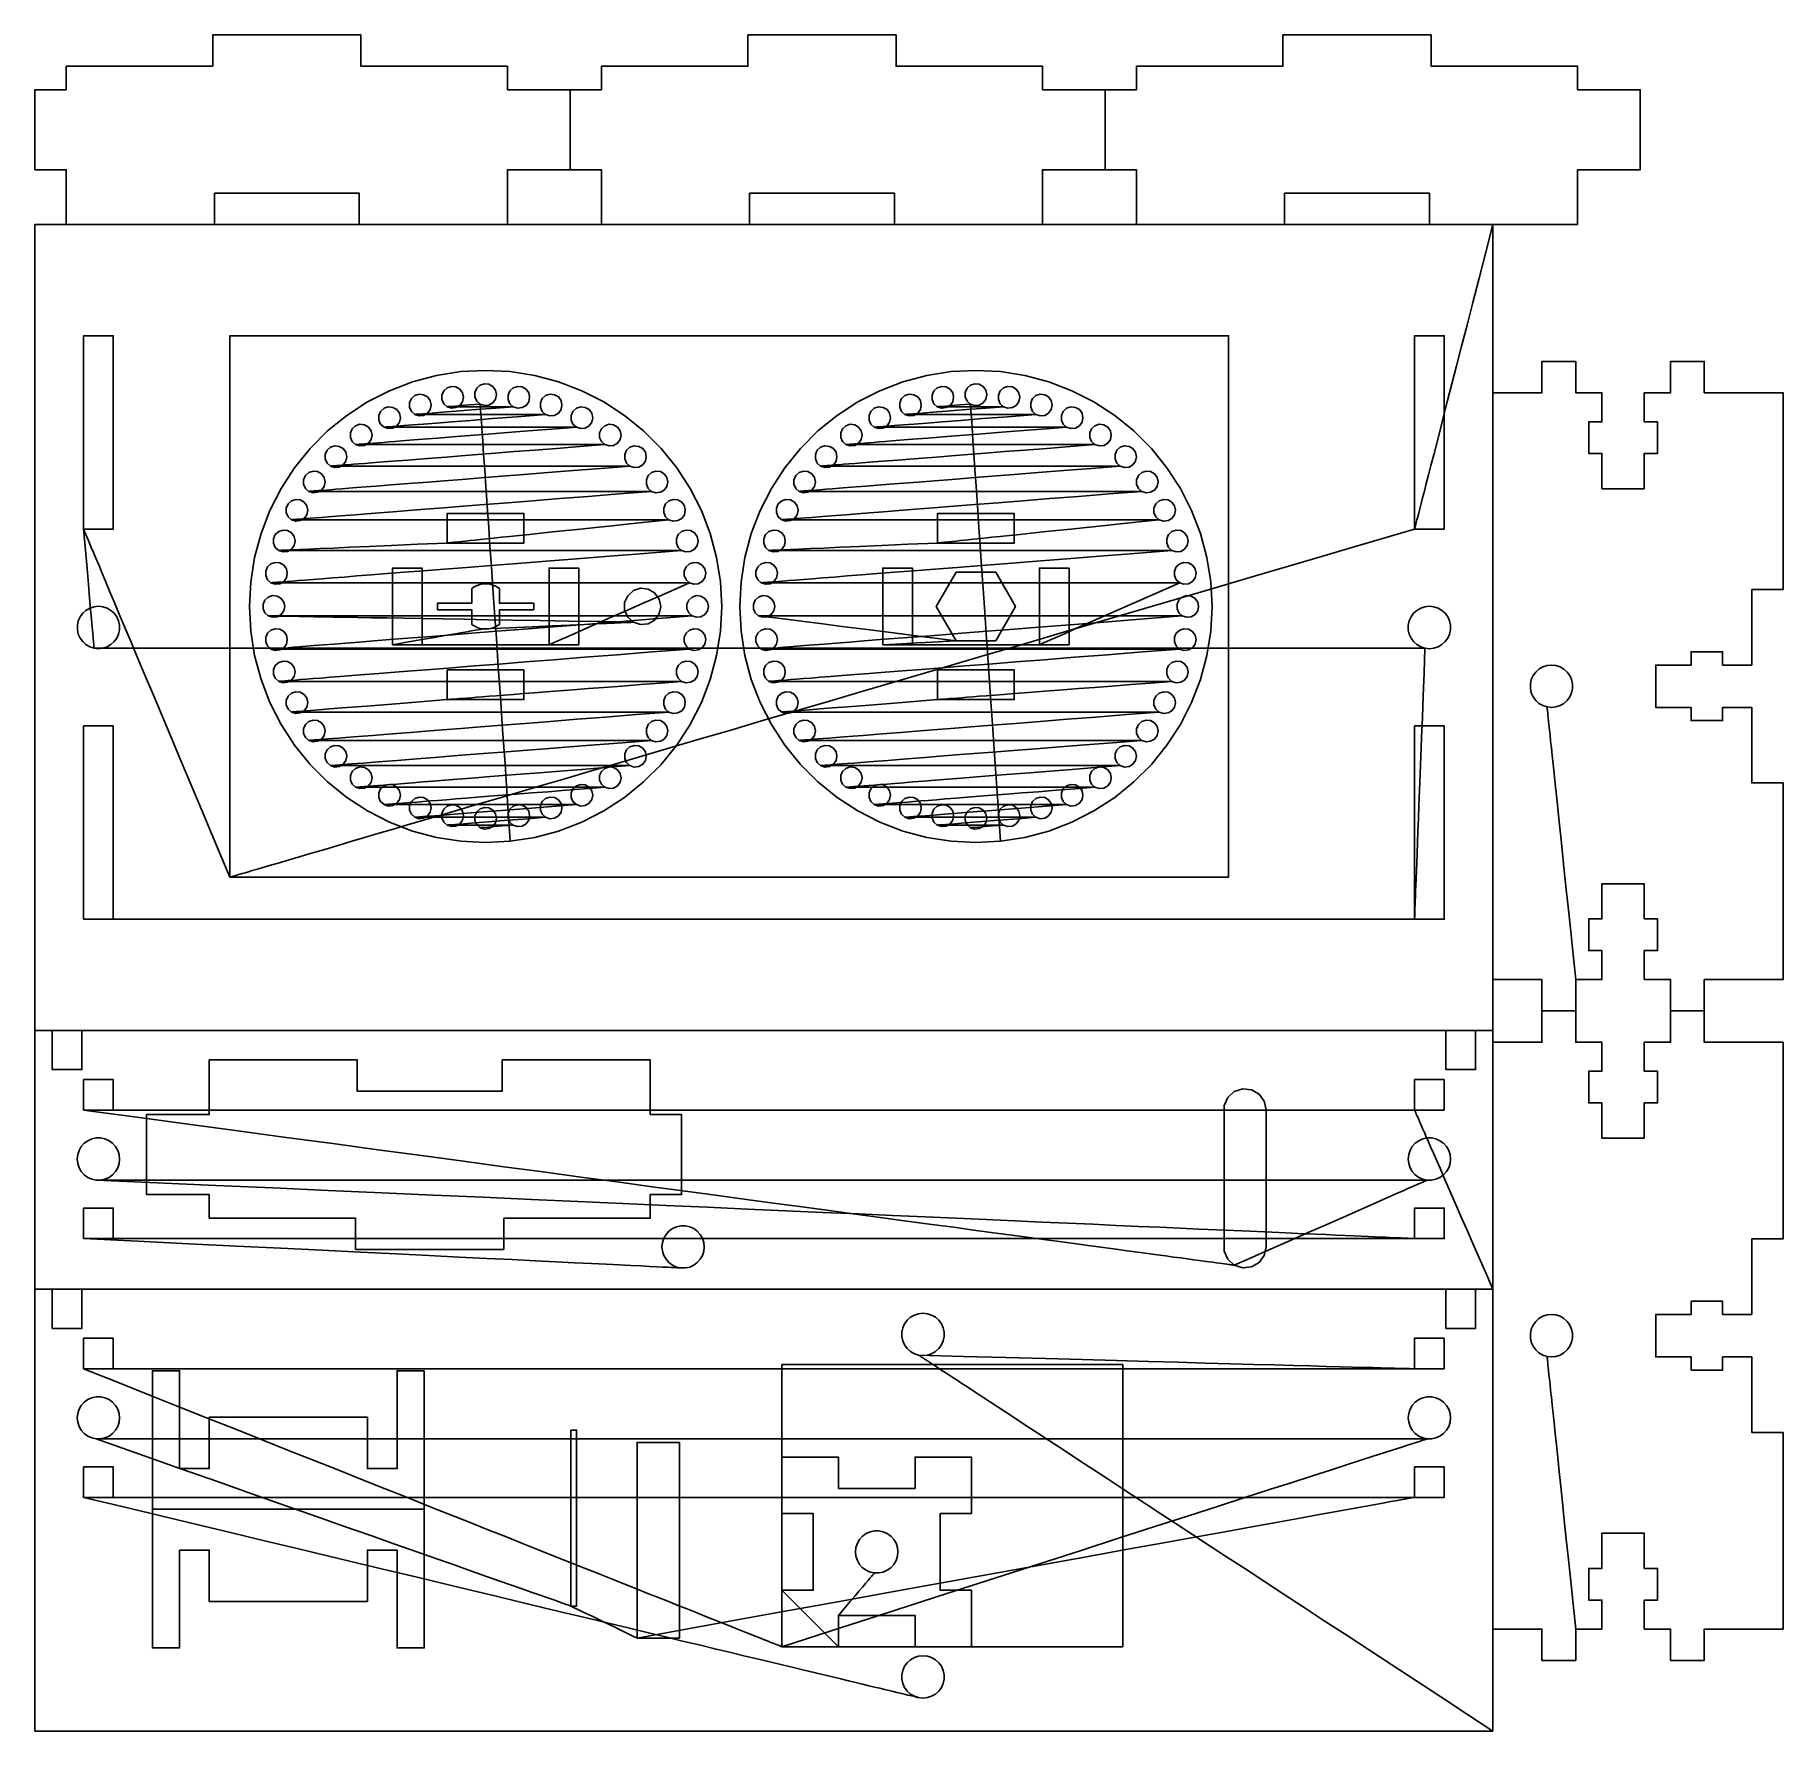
# Model space of a CAD drawing. Extents: x 0 to 427, y -14 to 401.
import ezdxf

# ---------------------------------------------------------------- set-up
doc = ezdxf.new("R2010")
doc.units = 0
doc.layers.get('0').update_dxf_attribs({"linetype": 'CONTINUOUS'})

msp = doc.modelspace()

# ---------------------------------------------------------------- linework, layer by layer
at = {"color": 7}
for points in [[(115.336436, 354.389074), (115.336436, 367.79333), (130.655585, 367.79333), (130.655585, 387.349181), (115.336436, 387.349181), (115.336436, 393.093862), (79.512128, 393.093862), (79.512128, 400.753436), (43.280665, 400.753436), (43.280665, 393.093862), (7.456141, 393.093862), (7.456141, 387.349181), (-0.203473, 387.349181), (-0.203473, 367.79333), (7.456141, 367.79333), (7.456141, 354.389074)], [(-0.203473, 354.389074), (377.054521, 354.389074), (377.054521, 367.79333), (392.37367, 367.79333), (392.37367, 387.349181), (377.054521, 387.349181), (377.054521, 393.093862), (341.229255, 393.093862), (341.229255, 400.753436), (304.999468, 400.753436), (304.999468, 393.093862), (269.174202, 393.093862), (269.174202, 387.349181), (261.514628, 387.349181)], [(246.195479, 354.389074), (246.195479, 367.79333), (261.514628, 367.79333), (261.514628, 387.349181), (246.195479, 387.349181), (246.195479, 393.093862), (210.37117, 393.093862), (210.37117, 400.753436), (174.139707, 400.753436), (174.139707, 393.093862), (138.31516, 393.093862), (138.31516, 387.349181), (130.655585, 387.349181)], [(130.655585, 367.79333), (138.31516, 367.79333), (138.31516, 354.389074)], [(261.514628, 367.79333), (269.174202, 367.79333), (269.174202, 354.389074)], [(43.68758, 362.048649), (79.104973, 362.048649), (79.104973, 354.389074)], [(43.68758, 354.389074), (43.68758, 362.048649)], [(174.546622, 362.048649), (209.964016, 362.048649), (209.964016, 354.389074)], [(174.546622, 354.389074), (174.546622, 362.048649)], [(305.406383, 362.048649), (340.82234, 362.048649), (340.82234, 354.389074)], [(305.406383, 354.389074), (305.406383, 362.048649)], [(-0.203473, 354.389074), (-0.203473, 157.227697), (356.34016, 157.227697), (356.34016, 354.389074)], [(376.602128, 169.674506), (383.00984, 169.674506), (383.00984, 176.783548), (379.778457, 176.783548), (379.778457, 184.514931), (383.00984, 184.514931), (383.00984, 193.131953), (393.374202, 193.131953), (393.374202, 184.514931), (396.605585, 184.514931), (396.605585, 176.783548), (393.374202, 176.783548), (393.374202, 169.674506), (399.781915, 169.674506), (399.781915, 162.014931), (408.049468, 162.014931), (408.049468, 169.674506), (427.30133, 169.674506), (427.30133, 217.794346), (419.641755, 217.794346), (419.641755, 236.264635), (412.532713, 236.264635), (412.532713, 233.033266), (404.80133, 233.033266), (404.80133, 236.264635), (396.184309, 236.264635), (396.184309, 246.628939), (404.80133, 246.628939), (404.80133, 249.8603), (412.532713, 249.8603), (412.532713, 246.628939), (419.641755, 246.628939), (419.641755, 265.100374), (427.30133, 265.100374), (427.30133, 313.218984), (408.049468, 313.218984), (408.049468, 320.878515), (399.781915, 320.878515), (399.781915, 313.218984), (393.374202, 313.218984), (393.374202, 306.109984), (396.605585, 306.109984), (396.605585, 298.378644), (393.374202, 298.378644), (393.374202, 289.761673), (383.00984, 289.761673), (383.00984, 298.378644), (379.778457, 298.378644), (379.778457, 306.109984), (383.00984, 306.109984), (383.00984, 313.218984), (376.602128, 313.218984), (376.602128, 320.878515), (368.334574, 320.878515), (368.334574, 313.218984), (356.34016, 313.218984)], [(356.34016, 169.674506), (368.334574, 169.674506), (368.334574, 162.014931), (376.602128, 162.014931), (376.602128, 169.674506)], [(368.334574, 162.014931), (368.334574, 154.355357), (356.34016, 154.355357)], [(376.602128, 10.810173), (383.00984, 10.810173), (383.00984, 17.919215), (379.778457, 17.919215), (379.778457, 25.650598), (383.00984, 25.650598), (383.00984, 34.26762), (393.374202, 34.26762), (393.374202, 25.650598), (396.605585, 25.650598), (396.605585, 17.919215), (393.374202, 17.919215), (393.374202, 10.810173), (399.781915, 10.810173), (399.781915, 3.150713), (408.049468, 3.150713), (408.049468, 10.810173), (427.30133, 10.810173), (427.30133, 58.930013), (419.641755, 58.930013), (419.641755, 77.400833), (412.532713, 77.400833), (412.532713, 74.169452), (404.80133, 74.169452), (404.80133, 77.400833), (396.184309, 77.400833), (396.184309, 87.76495), (404.80133, 87.76495), (404.80133, 90.996331), (412.532713, 90.996331), (412.532713, 87.76495), (419.641755, 87.76495), (419.641755, 106.235764), (427.30133, 106.235764), (427.30133, 154.355357), (408.049468, 154.355357), (408.049468, 162.014931)], [(399.781915, 162.014931), (399.781915, 154.355357), (393.374202, 154.355357), (393.374202, 147.246314), (396.605585, 147.246314), (396.605585, 139.515171), (393.374202, 139.515171), (393.374202, 130.898149), (383.00984, 130.898149), (383.00984, 139.515171), (379.778457, 139.515171), (379.778457, 147.246314), (383.00984, 147.246314), (383.00984, 154.355357), (376.602128, 154.355357), (376.602128, 162.014931)], [(-0.203473, 157.227697), (-0.203473, 93.926116), (356.34016, 93.926116)], [(11.285856, 157.227697), (11.285856, 147.653229), (4.033245, 147.653229), (4.033245, 157.227697)], [(352.103457, 157.227697), (352.103457, 147.653229), (344.850798, 147.653229), (344.850798, 157.227697)], [(356.34016, 157.227697), (356.34016, -14.136374)], [(-0.203473, 93.926116), (-0.203473, -14.136374), (356.34016, -14.136374)], [(11.285856, 93.926116), (11.285856, 84.351654), (4.033245, 84.351654), (4.033245, 93.926116)], [(352.103457, 93.926116), (352.103457, 84.351654), (344.850798, 84.351654), (344.850798, 93.926116)], [(94.990691, 74.015782), (88.360372, 74.015782), (88.360372, 50.079614), (81.107713, 50.079614), (81.107713, 62.61762), (42.402926, 62.61762), (42.402926, 50.079614), (35.150266, 50.079614), (35.150266, 74.015782), (28.519947, 74.015782), (28.519947, 40.098231)], [(94.990691, 40.098231), (94.990691, 74.015782)], [(228.830027, 6.496609), (228.830027, 20.307806), (221.170452, 20.307806), (221.170452, 39.049827), (228.830027, 39.049827), (228.830027, 52.860997), (215.018856, 52.860997), (215.018617, 45.201423), (196.276835, 45.201423), (196.276835, 52.860997), (182.465665, 52.860997)], [(182.465665, 39.049827), (190.125239, 39.049827), (190.125239, 20.307806), (182.465665, 20.307806)], [(196.276835, 14.15621), (215.018856, 14.15621), (215.018617, 6.496609)], [(196.276835, 6.496609), (196.276835, 14.15621)], [(356.34016, 10.810173), (368.334574, 10.810173), (368.334574, 3.150713), (376.602128, 3.150713), (376.602128, 10.810173)]]:
    msp.add_lwpolyline(points, dxfattribs=at)
for points in [[(11.692843, 279.868912), (11.692843, 327.173692), (18.945431, 327.173692), (18.945431, 279.868912)], [(47.465426, 194.735676), (47.465426, 327.173692), (291.68617, 327.173692), (291.68617, 194.735676)], [(337.191223, 279.868912), (337.191223, 327.173692), (344.443883, 327.173692), (344.443883, 279.868912)], [(116.048059, 203.51307), (122.019415, 204.459027), (127.859122, 206.023735), (133.503271, 208.190197), (138.889867, 210.934958), (143.960266, 214.227618), (148.658697, 218.032272), (152.933697, 222.307272), (156.738351, 227.006174), (160.031011, 232.075826), (162.775771, 237.46383), (164.942234, 243.105556), (166.506941, 248.945946), (167.452899, 254.917984), (167.769096, 260.954651), (167.452899, 266.991324), (166.506941, 272.963363), (164.942234, 278.803752), (162.775771, 284.447872), (160.031011, 289.833482), (156.738351, 294.903134), (152.933697, 299.601776), (148.658697, 303.876754), (143.960266, 307.682584), (138.889867, 310.973785), (133.503271, 313.71925), (127.859122, 315.885459), (122.019415, 317.450877), (116.048059, 318.396349), (110.010878, 318.712306), (103.973457, 318.396349), (98.002101, 317.450877), (92.162394, 315.885459), (86.518245, 313.71925), (81.131649, 310.973785), (76.06125, 307.682584), (71.362819, 303.876754), (67.088059, 299.601776), (63.283165, 294.903134), (59.990505, 289.833482), (57.245745, 284.447872), (55.079282, 278.803752), (53.514574, 272.963363), (52.568856, 266.991324), (52.25242, 260.954651), (52.568856, 254.917984), (53.514574, 248.945946), (55.079282, 243.105556), (57.245745, 237.46383), (59.990505, 232.075826), (63.283165, 227.006174), (67.088059, 222.307272), (71.362819, 218.032272), (76.06125, 214.227618), (81.131649, 210.934958), (86.518245, 208.190197), (92.162394, 206.023735), (98.002101, 204.459027), (103.973457, 203.51307), (110.010878, 203.196873)], [(235.944814, 203.51307), (241.915691, 204.459027), (247.756117, 206.023735), (253.400266, 208.190197), (258.785904, 210.934958), (263.857979, 214.227618), (268.554255, 218.032272), (272.829255, 222.307272), (276.635106, 227.006174), (279.928723, 232.075826), (282.671809, 237.46383), (284.838032, 243.105556), (286.403457, 248.945946), (287.348936, 254.917984), (287.664894, 260.954651), (287.348936, 266.991324), (286.403457, 272.963363), (284.838032, 278.803752), (282.671809, 284.447872), (279.928723, 289.833482), (276.635106, 294.903134), (272.829255, 299.601776), (268.554255, 303.876754), (263.857979, 307.682584), (258.785904, 310.973785), (253.400266, 313.71925), (247.756117, 315.885459), (241.915691, 317.450877), (235.944814, 318.396349), (229.907394, 318.712306), (223.869973, 318.396349), (217.898856, 317.450877), (212.059149, 315.885459), (206.415, 313.71925), (201.028165, 310.973785), (195.958005, 307.682584), (191.259574, 303.876754), (186.984574, 299.601776), (183.17992, 294.903134), (179.887261, 289.833482), (177.1425, 284.447872), (174.976037, 278.803752), (173.41109, 272.963363), (172.465372, 266.991324), (172.148936, 260.954651), (172.465372, 254.917984), (173.41109, 248.945946), (174.976037, 243.105556), (177.1425, 237.46383), (179.887261, 232.075826), (183.17992, 227.006174), (186.984574, 222.307272), (191.259574, 218.032272), (195.958005, 214.227618), (201.028165, 210.934958), (206.415, 208.190197), (212.059149, 206.023735), (217.898856, 204.459027), (223.869973, 203.51307), (229.907394, 203.196873)], [(92.668404, 307.921931), (91.845239, 308.663952), (91.394521, 309.674051), (91.394521, 310.782289), (91.845239, 311.794782), (92.668404, 312.536803), (93.722074, 312.879083), (94.824096, 312.761796), (95.783457, 312.20887), (96.434521, 311.313665), (96.665027, 310.229363), (96.434521, 309.145055), (95.783457, 308.249849), (94.824096, 307.694537), (93.722074, 307.579644)], [(100.573803, 309.820062), (99.750399, 310.559682), (99.29992, 311.572175), (99.29992, 312.68042), (99.750399, 313.692913), (100.573803, 314.434927), (101.627473, 314.777214), (102.729255, 314.659927), (103.688617, 314.107001), (104.33992, 313.209402), (104.570186, 312.127494), (104.33992, 311.043193), (103.688617, 310.145594), (102.729255, 309.592668), (101.627473, 309.477775)], [(108.67859, 310.456764), (107.855426, 311.198785), (107.404707, 312.211278), (107.404707, 313.319516), (107.855426, 314.329615), (108.67859, 315.071636), (109.732261, 315.413916), (110.834043, 315.299023), (111.793644, 314.743703), (112.444707, 313.848498), (112.675213, 312.764197), (112.444707, 311.679888), (111.793644, 310.784682), (110.834043, 310.231764), (109.732261, 310.114477)], [(116.783378, 309.820062), (115.960213, 310.559682), (115.509495, 311.572175), (115.509495, 312.68042), (115.960213, 313.692913), (116.783378, 314.434927), (117.837287, 314.777214), (118.939069, 314.659927), (119.898431, 314.107001), (120.549734, 313.209402), (120.78, 312.127494), (120.549734, 311.043193), (119.898431, 310.145594), (118.939069, 309.592668), (117.837048, 309.477775)], [(124.688777, 307.921924), (123.865372, 308.663945), (123.414894, 309.674044), (123.414894, 310.782282), (123.865372, 311.794774), (124.688777, 312.536796), (125.742447, 312.879076), (126.844229, 312.761789), (127.80383, 312.208863), (128.454894, 311.313657), (128.685399, 310.229356), (128.454894, 309.145048), (127.80383, 308.249842), (126.844229, 307.69453), (125.742447, 307.579636)], [(212.56516, 307.921931), (211.741755, 308.663952), (211.291277, 309.674051), (211.291277, 310.782289), (211.741755, 311.794782), (212.56516, 312.536803), (213.61883, 312.879083), (214.720612, 312.761796), (215.679973, 312.20887), (216.331277, 311.313665), (216.561543, 310.229363), (216.331277, 309.145055), (215.679973, 308.249849), (214.720612, 307.694537), (213.61883, 307.579644)], [(220.470319, 309.820062), (219.647154, 310.559682), (219.196436, 311.572175), (219.196436, 312.68042), (219.647154, 313.692913), (220.470319, 314.434927), (221.524229, 314.777214), (222.626011, 314.659927), (223.585372, 314.107001), (224.236436, 313.209402), (224.466941, 312.127494), (224.236436, 311.043193), (223.585372, 310.145594), (222.626011, 309.592668), (221.523989, 309.477775)], [(228.575346, 310.456764), (227.751941, 311.198785), (227.301463, 312.211278), (227.301463, 313.319516), (227.751941, 314.329615), (228.575346, 315.071636), (229.629016, 315.413916), (230.730798, 315.299023), (231.69016, 314.743703), (232.341463, 313.848498), (232.571729, 312.764197), (232.341463, 311.679888), (231.69016, 310.784682), (230.730798, 310.231764), (229.629016, 310.114477)], [(236.680133, 309.820062), (235.856729, 310.559682), (235.40625, 311.572175), (235.40625, 312.68042), (235.856729, 313.692913), (236.680133, 314.434927), (237.733803, 314.777214), (238.835585, 314.659927), (239.794947, 314.107001), (240.446011, 313.209402), (240.675798, 312.127494), (240.446011, 311.043193), (239.794947, 310.145594), (238.835585, 309.592668), (237.733803, 309.477775)], [(244.584574, 307.921924), (243.76117, 308.663945), (243.31117, 309.674044), (243.31117, 310.782282), (243.76117, 311.794774), (244.584574, 312.536796), (245.64016, 312.879076), (246.741223, 312.761789), (247.701064, 312.208863), (248.352128, 311.313657), (248.581915, 310.229356), (248.352128, 309.145048), (247.701064, 308.249842), (246.741223, 307.69453), (245.64016, 307.579636)], [(85.157473, 304.810236), (84.334069, 305.55225), (83.883351, 306.564743), (83.883351, 307.670594), (84.334069, 308.683087), (85.157473, 309.425101), (86.211144, 309.767388), (87.312926, 309.652494), (88.272287, 309.097175), (88.92359, 308.20197), (89.153856, 307.117668), (88.92359, 306.033367), (88.272287, 305.138161), (87.312926, 304.582842), (86.211144, 304.467949)], [(132.199947, 304.810236), (131.376543, 305.55225), (130.926064, 306.564743), (130.926064, 307.670594), (131.376543, 308.683087), (132.199947, 309.425101), (133.253617, 309.767388), (134.355399, 309.652494), (135.314761, 309.097175), (135.966064, 308.20197), (136.19633, 307.117668), (135.966064, 306.033367), (135.314761, 305.138161), (134.355399, 304.582842), (133.253617, 304.467949)], [(205.053989, 304.810236), (204.230824, 305.55225), (203.780106, 306.564743), (203.780106, 307.670594), (204.230824, 308.683087), (205.053989, 309.425101), (206.10766, 309.767388), (207.209681, 309.652494), (208.169043, 309.097175), (208.820106, 308.20197), (209.050612, 307.117668), (208.820106, 306.033367), (208.169043, 305.138161), (207.209681, 304.582842), (206.10766, 304.467949)], [(252.095745, 304.810236), (251.27234, 305.55225), (250.82234, 306.564743), (250.82234, 307.670594), (251.27234, 308.683087), (252.095745, 309.425101), (253.15133, 309.767388), (254.252394, 309.652494), (255.212234, 309.097175), (255.863298, 308.20197), (256.093085, 307.117668), (255.863298, 306.033367), (255.212234, 305.138161), (254.252394, 304.582842), (253.15133, 304.467949)], [(78.225559, 300.561587), (77.402154, 301.303609), (76.951676, 302.316101), (76.951676, 303.424339), (77.402154, 304.436832), (78.225559, 305.176459), (79.279229, 305.518739), (80.381011, 305.403846), (81.340372, 304.850927), (81.991676, 303.953328), (82.221941, 302.86902), (81.991676, 301.787112), (81.340372, 300.889513), (80.381011, 300.336587), (79.279229, 300.2193)], [(139.131862, 300.561587), (138.308457, 301.303609), (137.857739, 302.316101), (137.857739, 303.424339), (138.308457, 304.436832), (139.131862, 305.176459), (140.185532, 305.518739), (141.287314, 305.403846), (142.246676, 304.850927), (142.897979, 303.953328), (143.128245, 302.86902), (142.897979, 301.787112), (142.246676, 300.889513), (141.287314, 300.336587), (140.185532, 300.2193)], [(198.122074, 300.561587), (197.29891, 301.303609), (196.848191, 302.316101), (196.848191, 303.424339), (197.29891, 304.436832), (198.122074, 305.176459), (199.175745, 305.518739), (200.277766, 305.403846), (201.237128, 304.850927), (201.888191, 303.953328), (202.118697, 302.86902), (201.888191, 301.787112), (201.237128, 300.889513), (200.277766, 300.336587), (199.175745, 300.2193)], [(259.02766, 300.561587), (258.204255, 301.303609), (257.754255, 302.316101), (257.754255, 303.424339), (258.204255, 304.436832), (259.02766, 305.176459), (260.083245, 305.518739), (261.184309, 305.403846), (262.144149, 304.850927), (262.795213, 303.953328), (263.025, 302.86902), (262.795213, 301.787112), (262.144149, 300.889513), (261.184309, 300.336587), (260.083245, 300.2193)], [(72.043324, 295.28369), (71.22016, 296.023318), (70.769441, 297.035811), (70.769441, 298.144048), (71.22016, 299.156541), (72.043324, 299.896169), (73.096995, 300.240843), (74.199016, 300.123555), (75.158378, 299.57063), (75.809681, 298.673031), (76.039947, 297.591123), (75.809681, 296.506814), (75.158378, 295.609215), (74.199016, 295.056297), (73.097234, 294.93901)], [(145.313856, 295.283683), (144.490452, 296.023311), (144.039973, 297.035804), (144.039973, 298.144041), (144.490452, 299.156534), (145.313856, 299.896162), (146.367527, 300.240835), (147.469309, 300.123548), (148.42867, 299.570623), (149.079973, 298.673023), (149.310239, 297.591116), (149.079973, 296.506807), (148.42867, 295.609208), (147.469309, 295.05629), (146.367527, 294.939002)], [(191.94008, 295.28369), (191.116676, 296.023318), (190.666197, 297.035811), (190.666197, 298.144048), (191.116676, 299.156541), (191.94008, 299.896169), (192.99375, 300.240843), (194.095532, 300.123555), (195.055133, 299.57063), (195.706197, 298.673031), (195.936463, 297.591123), (195.706197, 296.506814), (195.055133, 295.609215), (194.095532, 295.056297), (192.99375, 294.93901)], [(265.210372, 295.283683), (264.386968, 296.023311), (263.936968, 297.035804), (263.936968, 298.144041), (264.386968, 299.156534), (265.210372, 299.896162), (266.263564, 300.240835), (267.367021, 300.123548), (268.324468, 299.570623), (268.975532, 298.673023), (269.207713, 297.591116), (268.975532, 296.506807), (268.324468, 295.609208), (267.367021, 295.05629), (266.263564, 294.939002)], [(66.763484, 289.100999), (65.94008, 289.84302), (65.489601, 290.85312), (65.489601, 291.961357), (65.94008, 292.97385), (66.763484, 293.715871), (67.817154, 294.058151), (68.918936, 293.940864), (69.878298, 293.387946), (70.529601, 292.49274), (70.760106, 291.408432), (70.529601, 290.32413), (69.878298, 289.428925), (68.918936, 288.873606), (67.817154, 288.758712)], [(150.593697, 289.100992), (149.770532, 289.843013), (149.319814, 290.85312), (149.319814, 291.961357), (149.770532, 292.97385), (150.593697, 293.715871), (151.647367, 294.058151), (152.749388, 293.940864), (153.70875, 293.387946), (154.360053, 292.49274), (154.590319, 291.408432), (154.360053, 290.32413), (153.70875, 289.428918), (152.749388, 288.873598), (151.647367, 288.758705)], [(186.66, 289.100999), (185.836835, 289.84302), (185.386117, 290.85312), (185.386117, 291.961357), (185.836835, 292.97385), (186.66, 293.715871), (187.71391, 294.058151), (188.815691, 293.940864), (189.775053, 293.387946), (190.426356, 292.49274), (190.656622, 291.408432), (190.426356, 290.32413), (189.775053, 289.428925), (188.815691, 288.873606), (187.71367, 288.758712)], [(270.490691, 289.100992), (269.667287, 289.843013), (269.217287, 290.85312), (269.217287, 291.961357), (269.667287, 292.97385), (270.490691, 293.715871), (271.543883, 294.058151), (272.644947, 293.940864), (273.604787, 293.387946), (274.255851, 292.49274), (274.488032, 291.408432), (274.255851, 290.32413), (273.604787, 289.428918), (272.644947, 288.873598), (271.543883, 288.758705)], [(62.515532, 282.169113), (61.692367, 282.911127), (61.241649, 283.921226), (61.241649, 285.029478), (61.692367, 286.041978), (62.515532, 286.783992), (63.569202, 287.12628), (64.671223, 287.008992), (65.630585, 286.456067), (66.281649, 285.560861), (66.512154, 284.47656), (66.281649, 283.392259), (65.630585, 282.497046), (64.671223, 281.941734), (63.569202, 281.82684)], [(154.841649, 282.169127), (154.018484, 282.911141), (153.567766, 283.921241), (153.567766, 285.029478), (154.018484, 286.041978), (154.841649, 286.783992), (155.895319, 287.12628), (156.997101, 287.008992), (157.956702, 286.456067), (158.607766, 285.560861), (158.838271, 284.47656), (158.607766, 283.392259), (157.956702, 282.497046), (156.997101, 281.941734), (155.895319, 281.82684)], [(182.412287, 282.169113), (181.588883, 282.911127), (181.138404, 283.921226), (181.138404, 285.029478), (181.588883, 286.041978), (182.412287, 286.783992), (183.465957, 287.12628), (184.567739, 287.008992), (185.527101, 286.456067), (186.178404, 285.560861), (186.40867, 284.47656), (186.178404, 283.392259), (185.527101, 282.497046), (184.567739, 281.941734), (183.465957, 281.82684)], [(274.739362, 282.169127), (273.915957, 282.911141), (273.463564, 283.921241), (273.463564, 285.029478), (273.915957, 286.041978), (274.739362, 286.783992), (275.792553, 287.12628), (276.893617, 287.008992), (277.853457, 286.456067), (278.504521, 285.560861), (278.734309, 284.47656), (278.504521, 283.392259), (277.853457, 282.497046), (276.893617, 281.941734), (275.792553, 281.82684)], [(100.639867, 276.477135), (100.639867, 283.729751), (119.381888, 283.729751), (119.381649, 276.477135)], [(220.536383, 276.477135), (220.536383, 283.729751), (239.278404, 283.729751), (239.278404, 276.477135)], [(59.404309, 274.658), (58.581144, 275.400014), (58.130426, 276.410114), (58.130426, 277.518351), (58.581144, 278.530851), (59.404309, 279.272865), (60.457979, 279.615152), (61.56, 279.497865), (62.519362, 278.94494), (63.170665, 278.049734), (63.400931, 276.965433), (63.170665, 275.881131), (62.519362, 274.985919), (61.56, 274.430607), (60.457979, 274.315713)], [(157.952872, 274.658), (157.129468, 275.400014), (156.678989, 276.410114), (156.678989, 277.518351), (157.129468, 278.530851), (157.952872, 279.272865), (159.006543, 279.615152), (160.108324, 279.497865), (161.067926, 278.94494), (161.718989, 278.049734), (161.949255, 276.965433), (161.718989, 275.881131), (161.067926, 274.985919), (160.108324, 274.430607), (159.006543, 274.315713)], [(179.301064, 274.658), (178.47766, 275.400014), (178.027181, 276.410114), (178.027181, 277.518351), (178.47766, 278.530851), (179.301064, 279.272865), (180.354734, 279.615152), (181.456516, 279.497865), (182.415878, 278.94494), (183.067181, 278.049734), (183.297447, 276.965433), (183.067181, 275.881131), (182.415878, 274.985919), (181.456516, 274.430607), (180.354734, 274.315713)], [(277.84867, 274.658), (277.025266, 275.400014), (276.575266, 276.410114), (276.575266, 277.518351), (277.025266, 278.530851), (277.84867, 279.272865), (278.904255, 279.615152), (280.005319, 279.497865), (280.96516, 278.94494), (281.616223, 278.049734), (281.846011, 276.965433), (281.616223, 275.881131), (280.96516, 274.985919), (280.005319, 274.430607), (278.904255, 274.315713)], [(57.50641, 266.751926), (56.683245, 267.49394), (56.232527, 268.506433), (56.232527, 269.614678), (56.683245, 270.624777), (57.50641, 271.366791), (58.56008, 271.709078), (59.662101, 271.594185), (60.621463, 271.038866), (61.272766, 270.14366), (61.503032, 269.059359), (61.272766, 267.975057), (60.621463, 267.079852), (59.662101, 266.526926), (58.56008, 266.409639)], [(87.235612, 251.583661), (87.235612, 270.325575), (94.488271, 270.325575), (94.488271, 251.583661)], [(125.533484, 251.583661), (125.533484, 270.325575), (132.786144, 270.325575), (132.786144, 251.583661)], [(159.850771, 266.751926), (159.027367, 267.49394), (158.576888, 268.506433), (158.576888, 269.614678), (159.027367, 270.624777), (159.850771, 271.366791), (160.904441, 271.709078), (162.006223, 271.594185), (162.965824, 271.038866), (163.616888, 270.14366), (163.847394, 269.059359), (163.616888, 267.975057), (162.965824, 267.079852), (162.006223, 266.526926), (160.904441, 266.409639)], [(177.403165, 266.751926), (176.579761, 267.49394), (176.129282, 268.506433), (176.129282, 269.614678), (176.579761, 270.624777), (177.403165, 271.366791), (178.456835, 271.709078), (179.558617, 271.594185), (180.517979, 271.038866), (181.169282, 270.14366), (181.399548, 269.059359), (181.169282, 267.975057), (180.517979, 267.079852), (179.558617, 266.526926), (178.456835, 266.409639)], [(207.132128, 251.583661), (207.132128, 270.325575), (214.384787, 270.325575), (214.384787, 251.583661)], [(225.068218, 252.574612), (220.229282, 260.954615), (225.068218, 269.337018), (234.746569, 269.337018), (239.586702, 260.954615), (234.746569, 252.574612)], [(245.429521, 251.583661), (245.429521, 270.325575), (252.682181, 270.325575), (252.682181, 251.583661)], [(279.746809, 266.751926), (278.923404, 267.49394), (278.473404, 268.506433), (278.473404, 269.614678), (278.923404, 270.624777), (279.746809, 271.366791), (280.8, 271.709078), (281.903457, 271.594185), (282.863298, 271.038866), (283.514362, 270.14366), (283.744149, 269.059359), (283.514362, 267.975057), (282.863298, 267.079852), (281.903457, 266.526926), (280.8, 266.409639)], [(109.31625, 255.458906), (108.632872, 255.588161), (107.971037, 255.803587), (107.341516, 256.100388), (106.754122, 256.471399), (106.62391, 256.579111), (106.62391, 260.159941), (98.24625, 260.159941), (98.24625, 261.749295), (106.62391, 261.749295), (106.62391, 265.330125), (106.754122, 265.437838), (107.341516, 265.811242), (107.971037, 266.10565), (108.632872, 266.321075), (109.31625, 266.452724), (110.010878, 266.495809), (110.705266, 266.452724), (111.388883, 266.321075), (112.050479, 266.10565), (112.68, 265.811242), (113.267633, 265.437838), (113.397846, 265.330125), (113.397846, 261.749295), (121.775505, 261.749295), (121.775505, 260.159941), (113.397846, 260.159941), (113.397606, 256.579111), (113.267394, 256.471399), (112.68, 256.100388), (112.050479, 255.803587), (111.388644, 255.588161), (110.705266, 255.458906), (110.010878, 255.413427)], [(146.132713, 257.093739), (144.754707, 258.333626), (144.000479, 260.028292), (144.000479, 261.883338), (144.754707, 263.575611), (146.132713, 264.817891), (147.89633, 265.389965), (149.740612, 265.196082), (151.346489, 264.26976), (152.436543, 262.768969), (152.822154, 260.954615), (152.436543, 259.140267), (151.346489, 257.64187), (149.740612, 256.713154), (147.89633, 256.519271)], [(14.241973, 250.741151), (13.211785, 251.076251), (12.273822, 251.617208), (11.468872, 252.342467), (10.832242, 253.218531), (10.391697, 254.207087), (10.166481, 255.267452), (10.166481, 256.34936), (10.391697, 257.409725), (10.832242, 258.398282), (11.468872, 259.276739), (12.273822, 259.999605), (13.211785, 260.542956), (14.241973, 260.875668), (15.319125, 260.990562), (16.396301, 260.875668), (17.426489, 260.542956), (18.364452, 259.999605), (19.169378, 259.276739), (19.806032, 258.398282), (20.246577, 257.409725), (20.471793, 256.34936), (20.471793, 255.267452), (20.246577, 254.207087), (19.806032, 253.218531), (19.169378, 252.342467), (18.364452, 251.617208), (17.426489, 251.076251), (16.396301, 250.741151), (15.319125, 250.628651)], [(56.868511, 258.647182), (56.045346, 259.389203), (55.594628, 260.401696), (55.594628, 261.509934), (56.045346, 262.520033), (56.868511, 263.262054), (57.92242, 263.604334), (59.024202, 263.489441), (59.983564, 262.934129), (60.634867, 262.038923), (60.865133, 260.954615), (60.634867, 259.870313), (59.983564, 258.975108), (59.024202, 258.422182), (57.92242, 258.304895)], [(160.48867, 258.647175), (159.665266, 259.389196), (159.214787, 260.401696), (159.214787, 261.509934), (159.665266, 262.520033), (160.48867, 263.262054), (161.54234, 263.604334), (162.644122, 263.489441), (163.603484, 262.934129), (164.254787, 262.038923), (164.485053, 260.954615), (164.254787, 259.870313), (163.603484, 258.975101), (162.644122, 258.422175), (161.54234, 258.304888)], [(176.765266, 258.647182), (175.941862, 259.389203), (175.491383, 260.401696), (175.491383, 261.509934), (175.941862, 262.520033), (176.765266, 263.262054), (177.818936, 263.604334), (178.920718, 263.489441), (179.880319, 262.934129), (180.531383, 262.038923), (180.761649, 260.954615), (180.531383, 259.870313), (179.880319, 258.975108), (178.920718, 258.422182), (177.818936, 258.304895)], [(280.385904, 258.647175), (279.5625, 259.389196), (279.1125, 260.401696), (279.1125, 261.509934), (279.5625, 262.520033), (280.385904, 263.262054), (281.439096, 263.604334), (282.54016, 263.489441), (283.5, 262.934129), (284.151064, 262.038923), (284.380851, 260.954615), (284.151064, 259.870313), (283.5, 258.975101), (282.54016, 258.422175), (281.439096, 258.304888)], [(339.740426, 250.741151), (338.708777, 251.076251), (337.770479, 251.617208), (336.966223, 252.342467), (336.329521, 253.218531), (335.889096, 254.207087), (335.664096, 255.267452), (335.664096, 256.34936), (335.889096, 257.409725), (336.329521, 258.398282), (336.966223, 259.276739), (337.770479, 259.999605), (338.708777, 260.542956), (339.740426, 260.875668), (340.817553, 260.990562), (341.894681, 260.875668), (342.923936, 260.542956), (343.862234, 259.999605), (344.666489, 259.276739), (345.303191, 258.398282), (345.743617, 257.409725), (345.968617, 256.34936), (345.968617, 255.267452), (345.743617, 254.207087), (345.303191, 253.218531), (344.666489, 252.342467), (343.862234, 251.617208), (342.923936, 251.076251), (341.894681, 250.741151), (340.817553, 250.628651)], [(57.50641, 250.542431), (56.683245, 251.284445), (56.232527, 252.296938), (56.232527, 253.405175), (56.683245, 254.415282), (57.50641, 255.157296), (58.56008, 255.499583), (59.662101, 255.384689), (60.621463, 254.82937), (61.272766, 253.934165), (61.503032, 252.849863), (61.272766, 251.765562), (60.621463, 250.870349), (59.662101, 250.315037), (58.56008, 250.200144)], [(159.850771, 250.542431), (159.027367, 251.284445), (158.576888, 252.296938), (158.576888, 253.405175), (159.027367, 254.415282), (159.850771, 255.157296), (160.904441, 255.499583), (162.006223, 255.384689), (162.965824, 254.82937), (163.616888, 253.934165), (163.847394, 252.849863), (163.616888, 251.765562), (162.965824, 250.870349), (162.006223, 250.315037), (160.904441, 250.200144)], [(177.403165, 250.542431), (176.579761, 251.284445), (176.129282, 252.296938), (176.129282, 253.405175), (176.579761, 254.415282), (177.403165, 255.157296), (178.456835, 255.499583), (179.558617, 255.384689), (180.517979, 254.82937), (181.169282, 253.934165), (181.399548, 252.849863), (181.169282, 251.765562), (180.517979, 250.870349), (179.558617, 250.315037), (178.456835, 250.200144)], [(279.746809, 250.542431), (278.923404, 251.284445), (278.473404, 252.296938), (278.473404, 253.405175), (278.923404, 254.415282), (279.746809, 255.157296), (280.8, 255.499583), (281.903457, 255.384689), (282.863298, 254.82937), (283.514362, 253.934165), (283.744149, 252.849863), (283.514362, 251.765562), (282.863298, 250.870349), (281.903457, 250.315037), (280.8, 250.200144)], [(59.404309, 242.636357), (58.581144, 243.378371), (58.130426, 244.390871), (58.130426, 245.499109), (58.581144, 246.511601), (59.404309, 247.251222), (60.457979, 247.593509), (61.56, 247.478615), (62.519362, 246.925697), (63.170665, 246.028091), (63.400931, 244.943789), (63.170665, 243.861882), (62.519362, 242.964282), (61.56, 242.411357), (60.457979, 242.29407)], [(100.639867, 238.179464), (100.639867, 245.432087), (119.381888, 245.432087), (119.381649, 238.179464)], [(157.952872, 242.636357), (157.129468, 243.378371), (156.678989, 244.390871), (156.678989, 245.499109), (157.129468, 246.511601), (157.952872, 247.251222), (159.006543, 247.593509), (160.108324, 247.478615), (161.067926, 246.925697), (161.718989, 246.028091), (161.949255, 244.943789), (161.718989, 243.861882), (161.067926, 242.964282), (160.108324, 242.411357), (159.006543, 242.29407)], [(179.301064, 242.636357), (178.47766, 243.378371), (178.027181, 244.390871), (178.027181, 245.499109), (178.47766, 246.511601), (179.301064, 247.251222), (180.354734, 247.593509), (181.456516, 247.478615), (182.415878, 246.925697), (183.067181, 246.028091), (183.297447, 244.943789), (183.067181, 243.861882), (182.415878, 242.964282), (181.456516, 242.411357), (180.354734, 242.29407)], [(220.536383, 238.179464), (220.536383, 245.432087), (239.278404, 245.432087), (239.278404, 238.179464)], [(277.84867, 242.636357), (277.025266, 243.378371), (276.575266, 244.390871), (276.575266, 245.499109), (277.025266, 246.511601), (277.84867, 247.251222), (278.904255, 247.593509), (280.005319, 247.478615), (280.96516, 246.925697), (281.616223, 246.028091), (281.846011, 244.943789), (281.616223, 243.861882), (280.96516, 242.964282), (280.005319, 242.411357), (278.904255, 242.29407)], [(369.58883, 236.379528), (368.557181, 236.714635), (367.618883, 237.255585), (366.814628, 237.980851), (366.177926, 238.856907), (365.7375, 239.845464), (365.5125, 240.905829), (365.5125, 241.987737), (365.7375, 243.048109), (366.177926, 244.036666), (366.814628, 244.912723), (367.618883, 245.637989), (368.557181, 246.181332), (369.58883, 246.514045), (370.665957, 246.628939), (371.743085, 246.514045), (372.77234, 246.181332), (373.710638, 245.637989), (374.514894, 244.912723), (375.151596, 244.036666), (375.592021, 243.048109), (375.817021, 241.987737), (375.817021, 240.905829), (375.592021, 239.845464), (375.151596, 238.856907), (374.514894, 237.980851), (373.710638, 237.255585), (372.77234, 236.714635), (371.743085, 236.379528), (370.665957, 236.267028)], [(62.515532, 235.127623), (61.692367, 235.867244), (61.241649, 236.879737), (61.241649, 237.987981), (61.692367, 239.000474), (62.515532, 239.740095), (63.569202, 240.082382), (64.671223, 239.967488), (65.630585, 239.414563), (66.281649, 238.516964), (66.512154, 237.432662), (66.281649, 236.350755), (65.630585, 235.453155), (64.671223, 234.90023), (63.569202, 234.782943)], [(154.841649, 235.127623), (154.018484, 235.867244), (153.567766, 236.879737), (153.567766, 237.987981), (154.018484, 239.000474), (154.841649, 239.740095), (155.895319, 240.082382), (156.997101, 239.967488), (157.956702, 239.414563), (158.607766, 238.516964), (158.838271, 237.432662), (158.607766, 236.350755), (157.956702, 235.453155), (156.997101, 234.90023), (155.895319, 234.782943)], [(182.412287, 235.127623), (181.588883, 235.867244), (181.138404, 236.879737), (181.138404, 237.987981), (181.588883, 239.000474), (182.412287, 239.740095), (183.465957, 240.082382), (184.567739, 239.967488), (185.527101, 239.414563), (186.178404, 238.516964), (186.40867, 237.432662), (186.178404, 236.350755), (185.527101, 235.453155), (184.567739, 234.90023), (183.465957, 234.782943)], [(274.739362, 235.127623), (273.915957, 235.867244), (273.463564, 236.879737), (273.463564, 237.987981), (273.915957, 239.000474), (274.739362, 239.740095), (275.792553, 240.082382), (276.893617, 239.967488), (277.853457, 239.414563), (278.504521, 238.516964), (278.734309, 237.432662), (278.504521, 236.350755), (277.853457, 235.453155), (276.893617, 234.90023), (275.792553, 234.782943)], [(11.692843, 184.443123), (11.692843, 231.747908), (18.945431, 231.747908), (18.945431, 184.443123)], [(66.763484, 228.195744), (65.94008, 228.935372), (65.489601, 229.947865), (65.489601, 231.056102), (65.94008, 232.068595), (66.763484, 232.808223), (67.817154, 233.150503), (68.918936, 233.035609), (69.878298, 232.482691), (70.529601, 231.585092), (70.760106, 230.500783), (70.529601, 229.418876), (69.878298, 228.521276), (68.918936, 227.968351), (67.817154, 227.851064)], [(150.593697, 228.195737), (149.770532, 228.935365), (149.319814, 229.947865), (149.319814, 231.056102), (149.770532, 232.068595), (150.593697, 232.808223), (151.647367, 233.150503), (152.749388, 233.035609), (153.70875, 232.482691), (154.360053, 231.585092), (154.590319, 230.500783), (154.360053, 229.418876), (153.70875, 228.521269), (152.749388, 227.968344), (151.647367, 227.851056)], [(186.66, 228.195744), (185.836835, 228.935372), (185.386117, 229.947865), (185.386117, 231.056102), (185.836835, 232.068595), (186.66, 232.808223), (187.71367, 233.150503), (188.815691, 233.035609), (189.775053, 232.482691), (190.426356, 231.585092), (190.656622, 230.500783), (190.426356, 229.418876), (189.775053, 228.521276), (188.815691, 227.968351), (187.71391, 227.851064)], [(270.490691, 228.195737), (269.667287, 228.935365), (269.217287, 229.947865), (269.217287, 231.056102), (269.667287, 232.068595), (270.490691, 232.808223), (271.543883, 233.150503), (272.644947, 233.035609), (273.604787, 232.482691), (274.255851, 231.585092), (274.488032, 230.500783), (274.255851, 229.418876), (273.604787, 228.521269), (272.644947, 227.968344), (271.543883, 227.851056)], [(337.191223, 184.443123), (337.191223, 231.747908), (344.443883, 231.747908), (344.443883, 184.443123)], [(72.043324, 222.012553), (71.22016, 222.753856), (70.769441, 223.765877), (70.769441, 224.873883), (71.22016, 225.885904), (72.043324, 226.627925), (73.097234, 226.970205), (74.199016, 226.852918), (75.158378, 226.3), (75.809681, 225.40359), (76.039947, 224.32), (75.809681, 223.23617), (75.158378, 222.33976), (74.199016, 221.785877), (73.096995, 221.670266)], [(145.313856, 222.012553), (144.490452, 222.753856), (144.039973, 223.765877), (144.039973, 224.873883), (144.490452, 225.885904), (145.313856, 226.627925), (146.367527, 226.970205), (147.469309, 226.852918), (148.42867, 226.3), (149.079973, 225.40359), (149.310239, 224.32), (149.079973, 223.23617), (148.42867, 222.33976), (147.469309, 221.785877), (146.367527, 221.670266)], [(191.94008, 222.012553), (191.116676, 222.753856), (190.666197, 223.765877), (190.666197, 224.873883), (191.116676, 225.885904), (191.94008, 226.627925), (192.99375, 226.970205), (194.095532, 226.852918), (195.055133, 226.3), (195.706197, 225.40359), (195.936463, 224.32), (195.706197, 223.23617), (195.055133, 222.33976), (194.095532, 221.785877), (192.99375, 221.670266)], [(265.210372, 222.012553), (264.386968, 222.753856), (263.936968, 223.765877), (263.936968, 224.873883), (264.386968, 225.885904), (265.210372, 226.627925), (266.263564, 226.970205), (267.367021, 226.852918), (268.324468, 226.3), (268.975532, 225.40359), (269.207713, 224.32), (268.975532, 223.23617), (268.324468, 222.33976), (267.367021, 221.785877), (266.263564, 221.670266)], [(78.225559, 216.732473), (77.402154, 217.473776), (76.951676, 218.486037), (76.951676, 219.593803), (77.402154, 220.606064), (78.225559, 221.347367), (79.279229, 221.689654), (80.381011, 221.573803), (81.340372, 221.01992), (81.991676, 220.12375), (82.221941, 219.03992), (81.991676, 217.95633), (81.340372, 217.05992), (80.381011, 216.506037), (79.279229, 216.390186)], [(139.131862, 216.732473), (138.308457, 217.473776), (137.857739, 218.486037), (137.857739, 219.593803), (138.308457, 220.606064), (139.131862, 221.347367), (140.185532, 221.689654), (141.287314, 221.573803), (142.246676, 221.01992), (142.897979, 220.12375), (143.128245, 219.03992), (142.897979, 217.95633), (142.246676, 217.05992), (141.287314, 216.506037), (140.185532, 216.390186)], [(198.122074, 216.732473), (197.29891, 217.473776), (196.848191, 218.486037), (196.848191, 219.593803), (197.29891, 220.606064), (198.122074, 221.347367), (199.175745, 221.689654), (200.277766, 221.573803), (201.237128, 221.01992), (201.888191, 220.12375), (202.118697, 219.03992), (201.888191, 217.95633), (201.237128, 217.05992), (200.277766, 216.506037), (199.175745, 216.390186)], [(259.02766, 216.732473), (258.204255, 217.473776), (257.754255, 218.486037), (257.754255, 219.593803), (258.204255, 220.606064), (259.02766, 221.347367), (260.083245, 221.689654), (261.184309, 221.573803), (262.144149, 221.01992), (262.795213, 220.12375), (263.025, 219.03992), (262.795213, 217.95633), (262.144149, 217.05992), (261.184309, 216.506037), (260.083245, 216.390186)], [(85.157473, 212.48476), (84.334069, 213.226064), (83.883351, 214.238085), (83.883351, 215.34609), (84.334069, 216.358111), (85.157473, 217.099415), (86.211144, 217.441702), (87.312926, 217.32609), (88.272287, 216.772207), (88.92359, 215.875798), (89.153856, 214.791968), (88.92359, 213.708377), (88.272287, 212.811968), (87.312926, 212.258085), (86.211144, 212.142234)], [(92.668404, 209.373537), (91.845239, 210.11484), (91.394521, 211.126861), (91.394521, 212.234867), (91.845239, 213.246888), (92.668404, 213.988191), (93.722074, 214.330478), (94.824096, 214.214867), (95.783457, 213.660984), (96.434521, 212.764574), (96.665027, 211.680984), (96.434521, 210.597154), (95.783457, 209.700744), (94.824096, 209.146861), (93.722074, 209.03125)], [(124.688777, 209.373537), (123.865372, 210.11484), (123.414894, 211.126861), (123.414894, 212.234867), (123.865372, 213.246888), (124.688777, 213.988191), (125.742447, 214.330478), (126.844229, 214.214867), (127.80383, 213.660984), (128.454894, 212.764574), (128.685399, 211.680984), (128.454894, 210.597154), (127.80383, 209.700744), (126.844229, 209.146861), (125.742447, 209.03125)], [(132.199947, 212.48476), (131.376543, 213.226064), (130.926064, 214.238085), (130.926064, 215.34609), (131.376543, 216.358111), (132.199947, 217.099415), (133.253617, 217.441702), (134.355399, 217.32609), (135.314761, 216.772207), (135.966064, 215.875798), (136.19633, 214.791968), (135.966064, 213.708377), (135.314761, 212.811968), (134.355399, 212.258085), (133.253617, 212.142234)], [(205.053989, 212.48476), (204.230824, 213.226064), (203.780106, 214.238085), (203.780106, 215.34609), (204.230824, 216.358111), (205.053989, 217.099415), (206.10766, 217.441702), (207.209681, 217.32609), (208.169043, 216.772207), (208.820106, 215.875798), (209.050612, 214.791968), (208.820106, 213.708377), (208.169043, 212.811968), (207.209681, 212.258085), (206.10766, 212.142234)], [(212.56516, 209.373537), (211.741755, 210.11484), (211.291277, 211.126861), (211.291277, 212.234867), (211.741755, 213.246888), (212.56516, 213.988191), (213.61883, 214.330478), (214.720612, 214.214867), (215.679973, 213.660984), (216.331277, 212.764574), (216.561543, 211.680984), (216.331277, 210.597154), (215.679973, 209.700744), (214.720612, 209.146861), (213.61883, 209.03125)], [(244.584574, 209.373537), (243.76117, 210.11484), (243.31117, 211.126861), (243.31117, 212.234867), (243.76117, 213.246888), (244.584574, 213.988191), (245.64016, 214.330478), (246.741223, 214.214867), (247.701064, 213.660984), (248.352128, 212.764574), (248.581915, 211.680984), (248.352128, 210.597154), (247.701064, 209.700744), (246.741223, 209.146861), (245.64016, 209.03125)], [(252.095745, 212.48476), (251.27234, 213.226064), (250.82234, 214.238085), (250.82234, 215.34609), (251.27234, 216.358111), (252.095745, 217.099415), (253.15133, 217.441702), (254.252394, 217.32609), (255.212234, 216.772207), (255.863298, 215.875798), (256.093085, 214.791968), (255.863298, 213.708377), (255.212234, 212.811968), (254.252394, 212.258085), (253.15133, 212.142234)], [(100.573803, 207.475638), (99.750399, 208.216941), (99.29992, 209.228962), (99.29992, 210.336968), (99.750399, 211.348989), (100.573803, 212.090292), (101.627473, 212.432819), (102.729255, 212.316968), (103.688617, 211.763085), (104.33992, 210.866675), (104.570186, 209.783085), (104.33992, 208.699255), (103.688617, 207.802845), (102.729255, 207.248962), (101.627473, 207.133351)], [(108.67859, 206.837739), (107.855426, 207.579042), (107.404707, 208.591064), (107.404707, 209.699069), (107.855426, 210.71109), (108.67859, 211.452393), (109.732261, 211.79492), (110.834043, 211.679069), (111.793644, 211.125186), (112.444707, 210.228776), (112.675213, 209.145186), (112.444707, 208.061356), (111.793644, 207.165186), (110.834043, 206.611064), (109.732261, 206.495452)], [(116.783378, 207.475638), (115.960213, 208.216941), (115.509495, 209.228962), (115.509495, 210.336968), (115.960213, 211.348989), (116.783378, 212.090292), (117.837048, 212.432819), (118.939069, 212.316968), (119.898431, 211.763085), (120.549734, 210.866675), (120.78, 209.783085), (120.549734, 208.699255), (119.898431, 207.802845), (118.939069, 207.248962), (117.837287, 207.133351)], [(220.470319, 207.475638), (219.647154, 208.216941), (219.196436, 209.228962), (219.196436, 210.336968), (219.647154, 211.348989), (220.470319, 212.090292), (221.523989, 212.432819), (222.626011, 212.316968), (223.585372, 211.763085), (224.236436, 210.866675), (224.466941, 209.783085), (224.236436, 208.699255), (223.585372, 207.802845), (222.626011, 207.248962), (221.524229, 207.133351)], [(228.575346, 206.837739), (227.751941, 207.579042), (227.301463, 208.591064), (227.301463, 209.699069), (227.751941, 210.71109), (228.575346, 211.452393), (229.629016, 211.79492), (230.730798, 211.679069), (231.69016, 211.125186), (232.341463, 210.228776), (232.571729, 209.145186), (232.341463, 208.061356), (231.69016, 207.165186), (230.730798, 206.611064), (229.629016, 206.495452)], [(236.680133, 207.475638), (235.856729, 208.216941), (235.40625, 209.228962), (235.40625, 210.336968), (235.856729, 211.348989), (236.680133, 212.090292), (237.733803, 212.432819), (238.835585, 212.316968), (239.794947, 211.763085), (240.446011, 210.866675), (240.675798, 209.783085), (240.446011, 208.699255), (239.794947, 207.802845), (238.835585, 207.248962), (237.733803, 207.133351)], [(114.458697, 111.342063), (150.283245, 111.342063), (150.283245, 117.086741), (157.942819, 117.086741), (157.942819, 136.64283), (150.283245, 136.64283), (150.283245, 150.046846), (114.051782, 150.046846), (114.051782, 142.387272), (78.634388, 142.387272), (78.634388, 150.046846), (42.402926, 150.046846), (42.402926, 136.64283), (27.083777, 136.64283), (27.083777, 117.086741), (42.402926, 117.086741), (42.402926, 111.342063), (78.227234, 111.342063), (78.227234, 103.682494), (114.458697, 103.682494)], [(11.692843, 137.77549), (11.692843, 145.23041), (18.945431, 145.23041), (18.945431, 137.77549)], [(293.103191, 99.81848), (291.501862, 101.258957), (290.625798, 103.225792), (290.625798, 138.889479), (291.501862, 140.856314), (293.103191, 142.296793), (295.149734, 142.962219), (297.292021, 142.737219), (299.156649, 141.660809), (300.420479, 139.918974), (300.872872, 137.791527), (300.872872, 104.323504), (300.420479, 102.196298), (299.156649, 100.454463), (297.292021, 99.378055), (295.149734, 99.153055)], [(337.191223, 137.77549), (337.191223, 145.23041), (344.443883, 145.23041), (344.443883, 137.77549)], [(14.777521, 120.626421), (13.718106, 120.85166), (12.728609, 121.292325), (11.852306, 121.928788), (11.127566, 122.733761), (10.586035, 123.67182), (10.251335, 124.702032), (10.138069, 125.77916), (10.251335, 126.856288), (10.586035, 127.886501), (11.127566, 128.824559), (11.852306, 129.629532), (12.728585, 130.265995), (13.718106, 130.70666), (14.777521, 130.931899), (15.860753, 130.931899), (16.920144, 130.70666), (17.909689, 130.265995), (18.785968, 129.629532), (19.510707, 128.824559), (20.052239, 127.886501), (20.386939, 126.856288), (20.500205, 125.77916), (20.386939, 124.702032), (20.052239, 123.67182), (19.510707, 122.733761), (18.785968, 121.928788), (17.909689, 121.292325), (16.920144, 120.85166), (15.860753, 120.626421)], [(340.274202, 120.626421), (339.216223, 120.85166), (338.225266, 121.292325), (337.349202, 121.928788), (336.623936, 122.733761), (336.082979, 123.67182), (335.747872, 124.702032), (335.635372, 125.77916), (335.747872, 126.856288), (336.082979, 127.886501), (336.623936, 128.824559), (337.349202, 129.629532), (338.225266, 130.265995), (339.216223, 130.70666), (340.274202, 130.931899), (341.358511, 130.931899), (342.416489, 130.70666), (343.407447, 130.265995), (344.283511, 129.629532), (345.008777, 128.824559), (345.549734, 127.886501), (345.88484, 126.856288), (345.99734, 125.77916), (345.88484, 124.702032), (345.549734, 123.67182), (345.008777, 122.733761), (344.283511, 121.928788), (343.407447, 121.292325), (342.416489, 120.85166), (341.358511, 120.626421)], [(11.692843, 106.327917), (11.692843, 113.782834), (18.945431, 113.782834), (18.945431, 106.327917)], [(337.191223, 106.327917), (337.191223, 113.782834), (344.443883, 113.782834), (344.443883, 106.327917)], [(157.773351, 99.149704), (156.713936, 99.374943), (155.724415, 99.815368), (154.848112, 100.45207), (154.123564, 101.257042), (153.581888, 102.194862), (153.247261, 103.225074), (153.134043, 104.30244), (153.247261, 105.379567), (153.581888, 106.409779), (154.123564, 107.347598), (154.848112, 108.152571), (155.724415, 108.789273), (156.713936, 109.229698), (157.773351, 109.454937), (158.856702, 109.454937), (159.916117, 109.229698), (160.905638, 108.789273), (161.781941, 108.152571), (162.506729, 107.347598), (163.048165, 106.409779), (163.382793, 105.379567), (163.496011, 104.30244), (163.382793, 103.225074), (163.048165, 102.194862), (162.506729, 101.257042), (161.781941, 100.45207), (160.905638, 99.815368), (159.916117, 99.374943), (158.856702, 99.149704)], [(215.892287, 77.821152), (214.862074, 78.15578), (213.924255, 78.697215), (213.119282, 79.422003), (212.48258, 80.298305), (212.042154, 81.287826), (211.816915, 82.34724), (211.816915, 83.430591), (212.042154, 84.490005), (212.48258, 85.479526), (213.119282, 86.355828), (213.924255, 87.080376), (214.862074, 87.622051), (215.892287, 87.956679), (216.969654, 88.069897), (218.046782, 87.956679), (219.076995, 87.622051), (220.014814, 87.080376), (220.819787, 86.355828), (221.456489, 85.479526), (221.896915, 84.490005), (222.122154, 83.430591), (222.122154, 82.34724), (221.896915, 81.287826), (221.456489, 80.298305), (220.819787, 79.422003), (220.014814, 78.697215), (219.076995, 78.15578), (218.046782, 77.821152), (216.969654, 77.707934)], [(369.58883, 77.515009), (368.557181, 77.849636), (367.618883, 78.391312), (366.814628, 79.116098), (366.177926, 79.992401), (365.7375, 80.981921), (365.5125, 82.041336), (365.5125, 83.124447), (365.7375, 84.183862), (366.177926, 85.173382), (366.814628, 86.049685), (367.618883, 86.774472), (368.557181, 87.315907), (369.58883, 87.650774), (370.665957, 87.763992), (371.743085, 87.650774), (372.77234, 87.315907), (373.710638, 86.774472), (374.514894, 86.049685), (375.151596, 85.173382), (375.592021, 84.183862), (375.817021, 83.124447), (375.817021, 82.041336), (375.592021, 80.981921), (375.151596, 79.992401), (374.514894, 79.116098), (373.710638, 78.391312), (372.77234, 77.849636), (371.743085, 77.515009), (370.665957, 77.401791)], [(11.692843, 74.473681), (11.692843, 81.928597), (18.945431, 81.928597), (18.945431, 74.473681)], [(337.191223, 74.473681), (337.191223, 81.928597), (344.443883, 81.928597), (344.443883, 74.473681)], [(182.465665, 6.496633), (182.465665, 75.504611), (265.835106, 75.504611), (265.835106, 6.496633)], [(14.777521, 57.324854), (13.718106, 57.550093), (12.728609, 57.990519), (11.852306, 58.627221), (11.127566, 59.432194), (10.586035, 60.370013), (10.251335, 61.400226), (10.138069, 62.477354), (10.251335, 63.554721), (10.586035, 64.584694), (11.127566, 65.522753), (11.852306, 66.327726), (12.728585, 66.964428), (13.718106, 67.404854), (14.777521, 67.630093), (15.860753, 67.630093), (16.920144, 67.404854), (17.909689, 66.964428), (18.785968, 66.327726), (19.510707, 65.522753), (20.052239, 64.584694), (20.386939, 63.554721), (20.500205, 62.477354), (20.386939, 61.400226), (20.052239, 60.370013), (19.510707, 59.432194), (18.785968, 58.627221), (17.909689, 57.990519), (16.920144, 57.550093), (15.860753, 57.324854)], [(340.274202, 57.324854), (339.216223, 57.550093), (338.225266, 57.990519), (337.349202, 58.627221), (336.623936, 59.432194), (336.082979, 60.370013), (335.747872, 61.400226), (335.635372, 62.477354), (335.747872, 63.554721), (336.082979, 64.584694), (336.623936, 65.522753), (337.349202, 66.327726), (338.225266, 66.964428), (339.216223, 67.404854), (340.274202, 67.630093), (341.358511, 67.630093), (342.416489, 67.404854), (343.407447, 66.964428), (344.283511, 66.327726), (345.008777, 65.522753), (345.549734, 64.584694), (345.88484, 63.554721), (345.99734, 62.477354), (345.88484, 61.400226), (345.549734, 60.370013), (345.008777, 59.432194), (344.283511, 58.627221), (343.407447, 57.990519), (342.416489, 57.550093), (341.358511, 57.324854)], [(130.886569, 16.430146), (130.886569, 59.491316), (132.250931, 59.491316), (132.250931, 16.430146)], [(147.057846, 8.612639), (147.057846, 56.451423), (157.422207, 56.451423), (157.422207, 8.612615)], [(11.692843, 43.026343), (11.692843, 50.481263), (18.945431, 50.481263), (18.945431, 43.026343)], [(337.191223, 43.026343), (337.191223, 50.481263), (344.443883, 50.481263), (344.443883, 43.026343)], [(35.150266, 30.116848), (42.402926, 30.116848), (42.402926, 17.579082), (81.107713, 17.579082), (81.107713, 30.116848), (88.360372, 30.116848), (88.360372, 6.180724), (94.990691, 6.180724), (94.990691, 40.098231), (28.519947, 40.098231), (28.519947, 6.180724), (35.150266, 6.180724)], [(205.10617, 24.526077), (204.046755, 24.751316), (203.057234, 25.191981), (202.180931, 25.828444), (201.456144, 26.633418), (200.914707, 27.571476), (200.58008, 28.601689), (200.466622, 29.678816), (200.58008, 30.755944), (200.914707, 31.786157), (201.456144, 32.723976), (202.180931, 33.528949), (203.057234, 34.165652), (204.046755, 34.606316), (205.10617, 34.831556), (206.189282, 34.831556), (207.248697, 34.606316), (208.238218, 34.165652), (209.114521, 33.528949), (209.839309, 32.723976), (210.380984, 31.786157), (210.715612, 30.755944), (210.82883, 29.678816), (210.715612, 28.601689), (210.380984, 27.571476), (209.839309, 26.633418), (209.114521, 25.828444), (208.238218, 25.191981), (207.248697, 24.751316), (206.189282, 24.526077)], [(215.892287, -5.955496), (214.862074, -5.620797), (213.924255, -5.079265), (213.119282, -4.354526), (212.48258, -3.478244), (212.042154, -2.488699), (211.816915, -1.429308), (211.816915, -0.346052), (212.042154, 0.713365), (212.48258, 1.702862), (213.119282, 2.579189), (213.924255, 3.303929), (214.862074, 3.845461), (215.892287, 4.18016), (216.969654, 4.293378), (218.046782, 4.18016), (219.076995, 3.845461), (220.014814, 3.303929), (220.819787, 2.579189), (221.456489, 1.702862), (221.896915, 0.713365), (222.122154, -0.346052), (222.122154, -1.429308), (221.896915, -2.488699), (221.456489, -3.478244), (220.819787, -4.354526), (220.014814, -5.079265), (219.076995, -5.620797), (218.046782, -5.955496), (216.969654, -6.068762)]]:
    msp.add_lwpolyline(points, close=True, dxfattribs=at)
for points in [[(130.655585, 387.349181), (130.655585, 367.79333), (130.655585, 367.79333), (130.655585, 367.79333)], [(261.514628, 387.349181), (261.514628, 367.79333), (261.514628, 367.79333), (261.514628, 367.79333)], [(340.82234, 354.389074), (-0.203473, 354.389074), (-0.203473, 354.389074), (-0.203473, 354.389074)], [(7.456141, 354.389074), (43.68758, 354.389074), (43.68758, 354.389074), (43.68758, 354.389074)], [(79.104973, 354.389074), (115.336436, 354.389074), (115.336436, 354.389074), (115.336436, 354.389074)], [(138.31516, 354.389074), (174.546622, 354.389074), (174.546622, 354.389074), (174.546622, 354.389074)], [(209.964016, 354.389074), (246.195479, 354.389074), (246.195479, 354.389074), (246.195479, 354.389074)], [(269.174202, 354.389074), (305.406383, 354.389074), (305.406383, 354.389074), (305.406383, 354.389074)], [(356.34016, 354.389074), (337.191223, 279.868912), (337.191223, 279.868912), (337.191223, 279.868912)], [(356.34016, 313.218984), (356.34016, 169.674506), (356.34016, 169.674506), (356.34016, 169.674506)], [(124.688777, 307.921916), (85.157473, 304.810236), (85.157473, 304.810236), (85.157473, 304.810236)], [(116.783378, 309.820062), (92.668404, 307.921931), (92.668404, 307.921931), (92.668404, 307.921931)], [(92.668404, 307.921924), (124.688777, 307.921924), (124.688777, 307.921924), (124.688777, 307.921924)], [(108.67859, 310.456757), (100.573803, 309.820062), (100.573803, 309.820062), (100.573803, 309.820062)], [(100.573803, 309.820062), (116.783378, 309.820062), (116.783378, 309.820062), (116.783378, 309.820062)], [(116.048059, 203.51307), (108.67859, 310.456764), (108.67859, 310.456764), (108.67859, 310.456764)], [(244.584574, 307.921916), (205.053989, 304.810236), (205.053989, 304.810236), (205.053989, 304.810236)], [(236.680133, 309.820062), (212.56516, 307.921931), (212.56516, 307.921931), (212.56516, 307.921931)], [(212.56516, 307.921924), (244.584574, 307.921924), (244.584574, 307.921924), (244.584574, 307.921924)], [(228.575346, 310.456757), (220.470319, 309.820062), (220.470319, 309.820062), (220.470319, 309.820062)], [(220.470319, 309.820062), (236.680133, 309.820062), (236.680133, 309.820062), (236.680133, 309.820062)], [(235.944814, 203.51307), (228.575346, 310.456764), (228.575346, 310.456764), (228.575346, 310.456764)], [(132.199947, 304.810236), (78.225559, 300.561587), (78.225559, 300.561587), (78.225559, 300.561587)], [(85.157473, 304.810236), (132.199947, 304.810236), (132.199947, 304.810236), (132.199947, 304.810236)], [(252.095745, 304.810236), (198.122074, 300.561587), (198.122074, 300.561587), (198.122074, 300.561587)], [(205.053989, 304.810236), (252.095745, 304.810236), (252.095745, 304.810236), (252.095745, 304.810236)], [(139.131862, 300.561587), (72.043324, 295.28369), (72.043324, 295.28369), (72.043324, 295.28369)], [(78.225559, 300.561587), (139.131862, 300.561587), (139.131862, 300.561587), (139.131862, 300.561587)], [(259.02766, 300.561587), (191.94008, 295.28369), (191.94008, 295.28369), (191.94008, 295.28369)], [(198.122074, 300.561587), (259.02766, 300.561587), (259.02766, 300.561587), (259.02766, 300.561587)], [(145.313856, 295.283676), (66.763484, 289.100999), (66.763484, 289.100999), (66.763484, 289.100999)], [(72.043324, 295.283683), (145.313856, 295.283683), (145.313856, 295.283683), (145.313856, 295.283683)], [(265.210372, 295.283676), (186.66, 289.100999), (186.66, 289.100999), (186.66, 289.100999)], [(191.94008, 295.283683), (265.210372, 295.283683), (265.210372, 295.283683), (265.210372, 295.283683)], [(150.593697, 289.100985), (62.515532, 282.169113), (62.515532, 282.169113), (62.515532, 282.169113)], [(66.763484, 289.100992), (150.593697, 289.100992), (150.593697, 289.100992), (150.593697, 289.100992)], [(270.490691, 289.100985), (182.412287, 282.169113), (182.412287, 282.169113), (182.412287, 282.169113)], [(186.66, 289.100992), (270.490691, 289.100992), (270.490691, 289.100992), (270.490691, 289.100992)], [(62.515532, 282.169127), (154.841649, 282.169127), (154.841649, 282.169127), (154.841649, 282.169127)], [(154.841649, 282.169127), (100.639867, 276.477135), (100.639867, 276.477135), (100.639867, 276.477135)], [(182.412287, 282.169127), (274.739362, 282.169127), (274.739362, 282.169127), (274.739362, 282.169127)], [(274.739362, 282.169127), (220.536383, 276.477135), (220.536383, 276.477135), (220.536383, 276.477135)], [(47.465426, 194.735676), (11.692843, 279.868912), (11.692843, 279.868912), (11.692843, 279.868912)], [(11.692843, 279.868912), (14.241973, 250.741151), (14.241973, 250.741151), (14.241973, 250.741151)], [(337.191223, 279.868912), (47.465426, 194.735676), (47.465426, 194.735676), (47.465426, 194.735676)], [(157.952872, 274.658), (57.50641, 266.751926), (57.50641, 266.751926), (57.50641, 266.751926)], [(100.639867, 276.477135), (59.404309, 274.658), (59.404309, 274.658), (59.404309, 274.658)], [(59.404309, 274.658), (157.952872, 274.658), (157.952872, 274.658), (157.952872, 274.658)], [(277.84867, 274.658), (177.403165, 266.751926), (177.403165, 266.751926), (177.403165, 266.751926)], [(220.536383, 276.477135), (179.301064, 274.658), (179.301064, 274.658), (179.301064, 274.658)], [(179.301064, 274.658), (277.84867, 274.658), (277.84867, 274.658), (277.84867, 274.658)], [(57.50641, 266.751926), (159.850771, 266.751926), (159.850771, 266.751926), (159.850771, 266.751926)], [(159.850771, 266.751926), (125.533484, 251.583661), (125.533484, 251.583661), (125.533484, 251.583661)], [(177.403165, 266.751926), (279.746809, 266.751926), (279.746809, 266.751926), (279.746809, 266.751926)], [(279.746809, 266.751926), (245.429521, 251.583661), (245.429521, 251.583661), (245.429521, 251.583661)], [(146.132713, 257.093739), (56.868511, 258.647182), (56.868511, 258.647182), (56.868511, 258.647182)], [(56.868511, 258.647175), (160.48867, 258.647175), (160.48867, 258.647175), (160.48867, 258.647175)], [(160.48867, 258.647168), (57.50641, 250.542431), (57.50641, 250.542431), (57.50641, 250.542431)], [(109.31625, 255.458906), (146.132713, 257.093739), (146.132713, 257.093739), (146.132713, 257.093739)], [(225.068218, 252.574612), (176.765266, 258.647182), (176.765266, 258.647182), (176.765266, 258.647182)], [(176.765266, 258.647175), (280.385904, 258.647175), (280.385904, 258.647175), (280.385904, 258.647175)], [(280.385904, 258.647168), (177.403165, 250.542431), (177.403165, 250.542431), (177.403165, 250.542431)], [(87.235612, 251.583661), (109.31625, 255.458906), (109.31625, 255.458906), (109.31625, 255.458906)], [(207.132128, 251.583661), (225.068218, 252.574612), (225.068218, 252.574612), (225.068218, 252.574612)], [(14.241973, 250.741151), (339.740426, 250.741151), (339.740426, 250.741151), (339.740426, 250.741151)], [(57.50641, 250.542431), (159.850771, 250.542431), (159.850771, 250.542431), (159.850771, 250.542431)], [(159.850771, 250.542431), (59.404309, 242.636357), (59.404309, 242.636357), (59.404309, 242.636357)], [(125.533484, 251.583661), (87.235612, 251.583661), (87.235612, 251.583661), (87.235612, 251.583661)], [(177.403165, 250.542431), (279.746809, 250.542431), (279.746809, 250.542431), (279.746809, 250.542431)], [(279.746809, 250.542431), (179.301064, 242.636357), (179.301064, 242.636357), (179.301064, 242.636357)], [(245.429521, 251.583661), (207.132128, 251.583661), (207.132128, 251.583661), (207.132128, 251.583661)], [(339.740426, 250.741151), (337.191223, 184.443123), (337.191223, 184.443123), (337.191223, 184.443123)], [(59.404309, 242.636357), (157.952872, 242.636357), (157.952872, 242.636357), (157.952872, 242.636357)], [(157.952872, 242.636357), (100.639867, 238.179464), (100.639867, 238.179464), (100.639867, 238.179464)], [(179.301064, 242.636357), (277.84867, 242.636357), (277.84867, 242.636357), (277.84867, 242.636357)], [(277.84867, 242.636357), (220.536383, 238.179464), (220.536383, 238.179464), (220.536383, 238.179464)], [(100.639867, 238.179464), (62.515532, 235.127623), (62.515532, 235.127623), (62.515532, 235.127623)], [(220.536383, 238.179464), (182.412287, 235.127623), (182.412287, 235.127623), (182.412287, 235.127623)], [(376.602128, 169.674506), (369.58883, 236.379528), (369.58883, 236.379528), (369.58883, 236.379528)], [(62.515532, 235.127623), (154.841649, 235.127623), (154.841649, 235.127623), (154.841649, 235.127623)], [(154.841649, 235.127623), (66.763484, 228.195744), (66.763484, 228.195744), (66.763484, 228.195744)], [(182.412287, 235.127623), (274.739362, 235.127623), (274.739362, 235.127623), (274.739362, 235.127623)], [(274.739362, 235.127623), (186.66, 228.195744), (186.66, 228.195744), (186.66, 228.195744)], [(66.763484, 228.195737), (150.593697, 228.195737), (150.593697, 228.195737), (150.593697, 228.195737)], [(150.593697, 228.19573), (72.043324, 222.012553), (72.043324, 222.012553), (72.043324, 222.012553)], [(186.66, 228.195737), (270.490691, 228.195737), (270.490691, 228.195737), (270.490691, 228.195737)], [(270.490691, 228.19573), (191.94008, 222.012553), (191.94008, 222.012553), (191.94008, 222.012553)], [(72.043324, 222.012553), (145.313856, 222.012553), (145.313856, 222.012553), (145.313856, 222.012553)], [(145.313856, 222.012553), (78.225559, 216.732473), (78.225559, 216.732473), (78.225559, 216.732473)], [(191.94008, 222.012553), (265.210372, 222.012553), (265.210372, 222.012553), (265.210372, 222.012553)], [(265.210372, 222.012553), (198.122074, 216.732473), (198.122074, 216.732473), (198.122074, 216.732473)], [(78.225559, 216.732473), (139.131862, 216.732473), (139.131862, 216.732473), (139.131862, 216.732473)], [(139.131862, 216.732473), (85.157473, 212.48476), (85.157473, 212.48476), (85.157473, 212.48476)], [(198.122074, 216.732473), (259.02766, 216.732473), (259.02766, 216.732473), (259.02766, 216.732473)], [(259.02766, 216.732473), (205.053989, 212.48476), (205.053989, 212.48476), (205.053989, 212.48476)], [(85.157473, 212.48476), (132.199947, 212.48476), (132.199947, 212.48476), (132.199947, 212.48476)], [(132.199947, 212.48476), (92.668404, 209.373537), (92.668404, 209.373537), (92.668404, 209.373537)], [(205.053989, 212.48476), (252.095745, 212.48476), (252.095745, 212.48476), (252.095745, 212.48476)], [(252.095745, 212.48476), (212.56516, 209.373537), (212.56516, 209.373537), (212.56516, 209.373537)], [(92.668404, 209.373537), (124.688777, 209.373537), (124.688777, 209.373537), (124.688777, 209.373537)], [(124.688777, 209.373537), (100.573803, 207.475638), (100.573803, 207.475638), (100.573803, 207.475638)], [(100.573803, 207.475638), (116.783378, 207.475638), (116.783378, 207.475638), (116.783378, 207.475638)], [(116.783378, 207.475638), (108.67859, 206.837739), (108.67859, 206.837739), (108.67859, 206.837739)], [(212.56516, 209.373537), (244.584574, 209.373537), (244.584574, 209.373537), (244.584574, 209.373537)], [(244.584574, 209.373537), (220.470319, 207.475638), (220.470319, 207.475638), (220.470319, 207.475638)], [(220.470319, 207.475638), (236.680133, 207.475638), (236.680133, 207.475638), (236.680133, 207.475638)], [(236.680133, 207.475638), (228.575346, 206.837739), (228.575346, 206.837739), (228.575346, 206.837739)], [(337.191223, 184.443123), (11.692843, 184.443123), (11.692843, 184.443123), (11.692843, 184.443123)], [(376.602128, 162.014931), (368.334574, 162.014931), (368.334574, 162.014931), (368.334574, 162.014931)], [(408.049468, 162.014931), (399.781915, 162.014931), (399.781915, 162.014931), (399.781915, 162.014931)], [(4.033245, 157.227697), (-0.203473, 157.227697), (-0.203473, 157.227697), (-0.203473, 157.227697)], [(344.850798, 157.227697), (11.285856, 157.227697), (11.285856, 157.227697), (11.285856, 157.227697)], [(356.34016, 154.355357), (356.34016, 157.227697), (356.34016, 157.227697), (356.34016, 157.227697)], [(337.191223, 137.77549), (11.692843, 137.77549), (11.692843, 137.77549), (11.692843, 137.77549)], [(11.692843, 137.77549), (293.103191, 99.81848), (293.103191, 99.81848), (293.103191, 99.81848)], [(356.34016, 93.926116), (337.191223, 137.77549), (337.191223, 137.77549), (337.191223, 137.77549)], [(340.274202, 120.626421), (14.777521, 120.626421), (14.777521, 120.626421), (14.777521, 120.626421)], [(14.777521, 120.626421), (337.191223, 106.327917), (337.191223, 106.327917), (337.191223, 106.327917)], [(293.103191, 99.81848), (340.274202, 120.626421), (340.274202, 120.626421), (340.274202, 120.626421)], [(337.191223, 106.327917), (11.692843, 106.327917), (11.692843, 106.327917), (11.692843, 106.327917)], [(11.692843, 106.327917), (157.773351, 99.149704), (157.773351, 99.149704), (157.773351, 99.149704)], [(4.033245, 93.926116), (-0.203473, 93.926116), (-0.203473, 93.926116), (-0.203473, 93.926116)], [(344.850798, 93.926116), (11.285856, 93.926116), (11.285856, 93.926116), (11.285856, 93.926116)], [(356.34016, -14.136374), (215.892287, 77.821152), (215.892287, 77.821152), (215.892287, 77.821152)], [(215.892287, 77.821152), (337.191223, 74.473681), (337.191223, 74.473681), (337.191223, 74.473681)], [(376.602128, 10.810173), (369.58883, 77.515009), (369.58883, 77.515009), (369.58883, 77.515009)], [(337.191223, 74.473681), (11.692843, 74.473681), (11.692843, 74.473681), (11.692843, 74.473681)], [(11.692843, 74.473681), (182.465665, 6.496633), (182.465665, 6.496633), (182.465665, 6.496633)], [(340.274202, 57.324854), (14.777521, 57.324854), (14.777521, 57.324854), (14.777521, 57.324854)], [(14.777521, 57.324854), (130.886569, 16.430146), (130.886569, 16.430146), (130.886569, 16.430146)], [(182.465665, 6.496633), (340.274202, 57.324854), (340.274202, 57.324854), (340.274202, 57.324854)], [(182.465665, 52.860997), (182.465665, 39.049827), (182.465665, 39.049827), (182.465665, 39.049827)], [(337.191223, 43.026343), (11.692843, 43.026343), (11.692843, 43.026343), (11.692843, 43.026343)], [(11.692843, 43.026343), (215.892287, -5.955496), (215.892287, -5.955496), (215.892287, -5.955496)], [(147.057846, 8.612639), (337.191223, 43.026343), (337.191223, 43.026343), (337.191223, 43.026343)], [(28.519947, 40.098231), (94.990691, 40.098231), (94.990691, 40.098231), (94.990691, 40.098231)], [(196.276835, 14.15621), (205.10617, 24.526077), (205.10617, 24.526077), (205.10617, 24.526077)], [(182.465665, 20.307806), (196.276835, 6.496609), (196.276835, 6.496609), (196.276835, 6.496609)], [(130.886569, 16.430146), (147.057846, 8.612639), (147.057846, 8.612639), (147.057846, 8.612639)], [(356.34016, -14.136374), (356.34016, 10.810173), (356.34016, 10.810173), (356.34016, 10.810173)], [(215.018617, 6.496609), (228.830027, 6.496609), (228.830027, 6.496609), (228.830027, 6.496609)]]:
    msp.add_open_spline(points, degree=3, dxfattribs=at)

doc.saveas('drawing.dxf')
